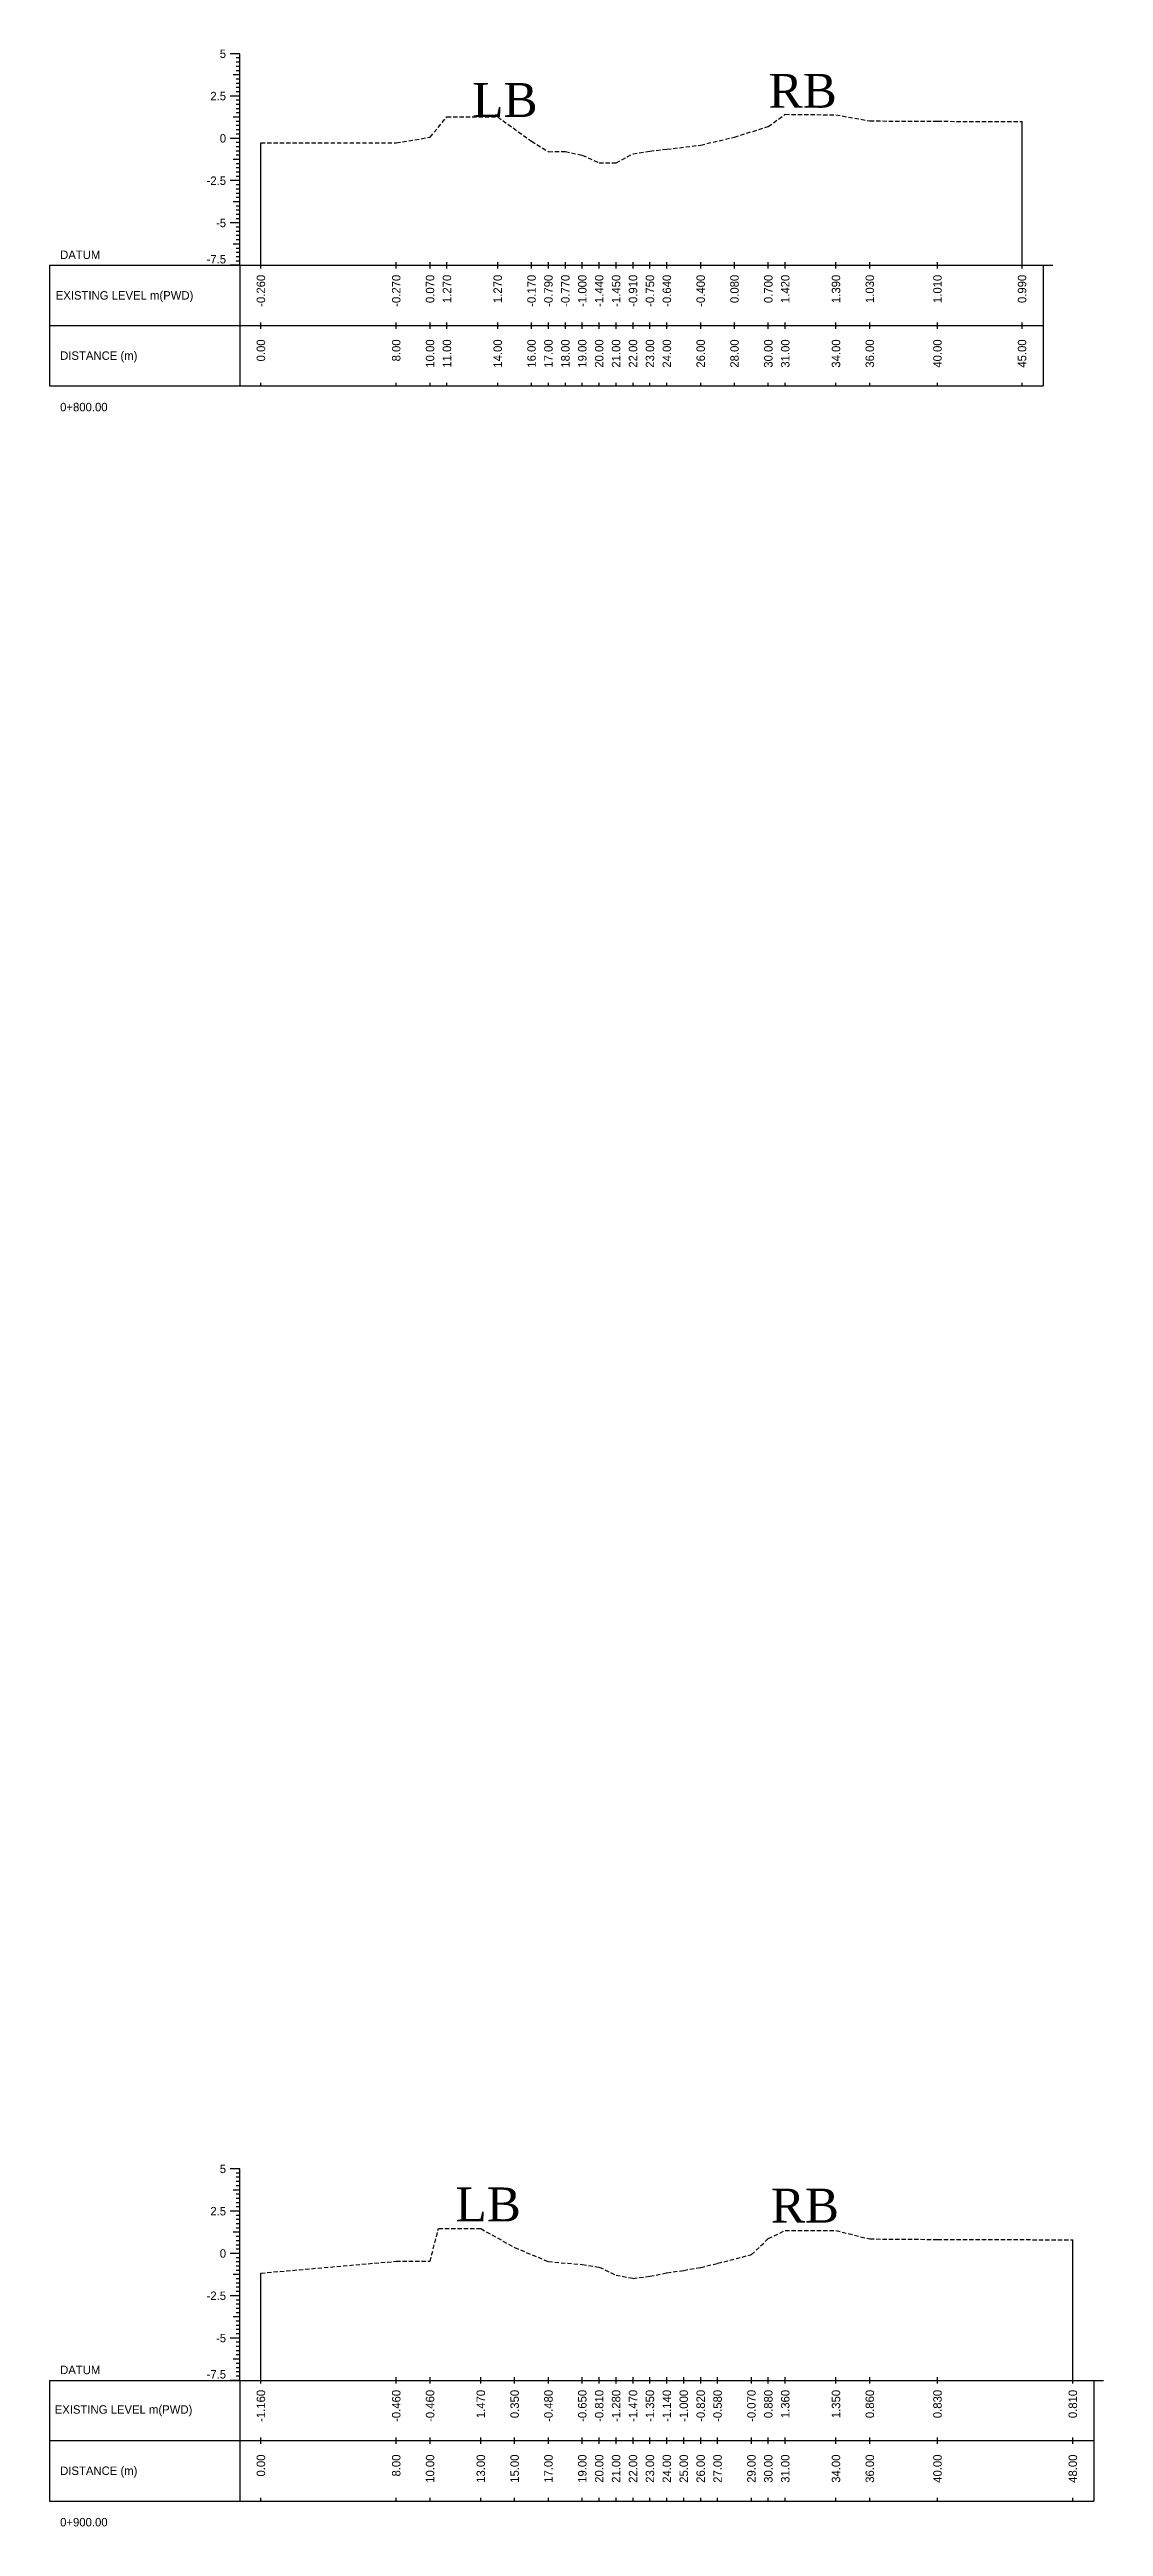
# Model space of a CAD drawing. Header units: inches. Extents: x 2917 to 4535, y -1482 to -1060.
# Drawn here: x 3397.8 to 3460.1, y -1232.3 to -1086 of the extents above; entities that cross this region are included whole.
import ezdxf
from ezdxf.enums import TextEntityAlignment as Align

# ---------------------------------------------------------------- set-up
doc = ezdxf.new("R2010")
doc.units = ezdxf.units.IN
doc.header["$MEASUREMENT"] = 0
doc.linetypes.add('HIDDEN', pattern=[0.375, 0.25, -0.125])
doc.layers.add('CS_Drawing', color=7, linetype='Continuous')
doc.layers.add('GL', color=3, linetype='HIDDEN')
doc.styles.add('romans', font='romans.shx')

msp = doc.modelspace()

# ---------------------------------------------------------------- texts
at = {"char_height": 2, "width": 27.1477, "attachment_point": 1, "style": 'romans'}
for s, insert in [('{\\fTimes New Roman|b0|i0|c0|p18;RB}', (3440.3, -1087.39)), ('{\\fTimes New Roman|b0|i0|c0|p18;LB}', (3422.78, -1087.93)), ('{\\fTimes New Roman|b0|i0|c0|p18;LB}', (3421.79, -1212.3)), ('{\\fTimes New Roman|b0|i0|c0|p18;RB}', (3440.43, -1212.37))]:
    msp.add_mtext(s, dxfattribs=dict(at, insert=insert))
at = {"layer": 'CS_Drawing'}
for s, p in [('5', (3408.22, -1086.2)), ('2.5', (3408.22, -1088.7)), ('0', (3408.22, -1091.2)), ('-2.5', (3408.22, -1093.7)), ('-5', (3408.22, -1096.2)), ('5', (3408.22, -1211.2)), ('2.5', (3408.22, -1213.7)), ('0', (3408.22, -1216.2)), ('-2.5', (3408.22, -1218.7)), ('-5', (3408.22, -1221.2))]:
    msp.add_text(s, height=0.5, dxfattribs=at).set_placement(p, align=Align.MIDDLE_RIGHT)
for s, p in [('DATUM', (3398.41, -1098.08)), ('EXISTING LEVEL m(PWD)', (3398.15, -1100.48)), ('DISTANCE (m)', (3398.41, -1104.04)), ('0+800.00', (3398.41, -1107.08)), ('DATUM', (3398.41, -1223.08)), ('EXISTING LEVEL m(PWD)', (3398.09, -1225.42)), ('DISTANCE (m)', (3398.41, -1229.04)), ('0+900.00', (3398.41, -1232.08))]:
    msp.add_text(s, height=0.5, dxfattribs=at).set_placement(p, align=Align.MIDDLE_LEFT)
for p in [(3408.22, -1098.59), (3408.22, -1223.59)]:
    msp.add_text('-7.5', height=0.5, dxfattribs=at).set_placement(p, align=Align.RIGHT)
for s, p in [('-0.260', (3410.28, -1099.26)), ('-0.270', (3418.28, -1099.26)), ('0.070', (3420.28, -1099.26)), ('1.270', (3421.28, -1099.26)), ('1.270', (3424.28, -1099.26)), ('-0.170', (3426.28, -1099.26)), ('-0.790', (3427.28, -1099.26)), ('-0.770', (3428.28, -1099.26)), ('-1.000', (3429.28, -1099.26)), ('-1.440', (3430.28, -1099.26)), ('-1.450', (3431.28, -1099.26)), ('-0.910', (3432.28, -1099.26)), ('-0.750', (3433.28, -1099.26)), ('-0.640', (3434.28, -1099.26)), ('-0.400', (3436.28, -1099.26)), ('0.080', (3438.28, -1099.26)), ('0.700', (3440.28, -1099.26)), ('1.420', (3441.28, -1099.26)), ('1.390', (3444.28, -1099.26)), ('1.030', (3446.28, -1099.26)), ('1.010', (3450.28, -1099.26)), ('0.990', (3455.28, -1099.26)), ('0.00', (3410.28, -1103.08)), ('8.00', (3418.28, -1103.08)), ('10.00', (3420.28, -1103.08)), ('11.00', (3421.28, -1103.08)), ('14.00', (3424.28, -1103.08)), ('16.00', (3426.28, -1103.08)), ('17.00', (3427.28, -1103.08)), ('18.00', (3428.28, -1103.08)), ('19.00', (3429.28, -1103.08)), ('20.00', (3430.28, -1103.08)), ('21.00', (3431.28, -1103.08)), ('22.00', (3432.28, -1103.08)), ('23.00', (3433.28, -1103.08)), ('24.00', (3434.28, -1103.08)), ('26.00', (3436.28, -1103.08)), ('28.00', (3438.28, -1103.08)), ('30.00', (3440.28, -1103.08)), ('31.00', (3441.28, -1103.08)), ('34.00', (3444.28, -1103.08)), ('36.00', (3446.28, -1103.08)), ('40.00', (3450.28, -1103.08)), ('45.00', (3455.28, -1103.08)), ('-1.160', (3410.28, -1224.26)), ('-0.460', (3418.28, -1224.26)), ('-0.460', (3420.28, -1224.26)), ('1.470', (3423.28, -1224.26)), ('0.350', (3425.28, -1224.26)), ('-0.480', (3427.28, -1224.26)), ('-0.650', (3429.28, -1224.26)), ('-0.810', (3430.28, -1224.26)), ('-1.280', (3431.28, -1224.26)), ('-1.470', (3432.28, -1224.26)), ('-1.350', (3433.28, -1224.26)), ('-1.140', (3434.28, -1224.26)), ('-1.000', (3435.28, -1224.26)), ('-0.820', (3436.28, -1224.26)), ('-0.580', (3437.28, -1224.26)), ('-0.070', (3439.28, -1224.26)), ('0.880', (3440.28, -1224.26)), ('1.360', (3441.28, -1224.26)), ('1.350', (3444.28, -1224.26)), ('0.860', (3446.28, -1224.26)), ('0.830', (3450.28, -1224.26)), ('0.810', (3458.28, -1224.26)), ('0.00', (3410.28, -1228.08)), ('8.00', (3418.28, -1228.08)), ('10.00', (3420.28, -1228.08)), ('13.00', (3423.28, -1228.08)), ('15.00', (3425.28, -1228.08)), ('17.00', (3427.28, -1228.08)), ('19.00', (3429.28, -1228.08)), ('20.00', (3430.28, -1228.08)), ('21.00', (3431.28, -1228.08)), ('22.00', (3432.28, -1228.08)), ('23.00', (3433.28, -1228.08)), ('24.00', (3434.28, -1228.08)), ('25.00', (3435.28, -1228.08)), ('26.00', (3436.28, -1228.08)), ('27.00', (3437.28, -1228.08)), ('29.00', (3439.28, -1228.08)), ('30.00', (3440.28, -1228.08)), ('31.00', (3441.28, -1228.08)), ('34.00', (3444.28, -1228.08)), ('36.00', (3446.28, -1228.08)), ('40.00', (3450.28, -1228.08)), ('48.00', (3458.28, -1228.08))]:
    msp.add_text(s, height=0.5, rotation=90, dxfattribs=at).set_placement(p, align=Align.MIDDLE_RIGHT)

# ---------------------------------------------------------------- linework, layer by layer
at = {"layer": 'CS_Drawing'}
for p, q in [((3409.03, -1086.2), (3408.47, -1086.2)), ((3409.03, -1086.2), (3408.64, -1086.2)), ((3409.03, -1087.45), (3408.64, -1087.45)), ((3409.03, -1086.2), (3408.81, -1086.2)), ((3409.03, -1086.45), (3408.81, -1086.45)), ((3409.03, -1086.7), (3408.81, -1086.7)), ((3409.03, -1086.95), (3408.81, -1086.95)), ((3409.03, -1087.2), (3408.81, -1087.2)), ((3409.03, -1087.45), (3408.81, -1087.45)), ((3409.03, -1098.7), (3409.03, -1086.2)), ((3409.03, -1088.7), (3408.47, -1088.7)), ((3409.03, -1088.7), (3408.64, -1088.7)), ((3409.03, -1087.7), (3408.81, -1087.7)), ((3409.03, -1087.95), (3408.81, -1087.95)), ((3409.03, -1088.2), (3408.81, -1088.2)), ((3409.03, -1088.45), (3408.81, -1088.45)), ((3409.03, -1088.7), (3408.81, -1088.7)), ((3409.03, -1088.95), (3408.81, -1088.95)), ((3409.03, -1089.95), (3408.64, -1089.95)), ((3409.03, -1089.2), (3408.81, -1089.2)), ((3409.03, -1089.45), (3408.81, -1089.45)), ((3409.03, -1089.7), (3408.81, -1089.7)), ((3409.03, -1089.95), (3408.81, -1089.95)), ((3409.03, -1090.2), (3408.81, -1090.2)), ((3409.03, -1090.45), (3408.81, -1090.45)), ((3455.28, -1098.7), (3455.28, -1090.21)), ((3409.03, -1091.2), (3408.47, -1091.2)), ((3409.03, -1091.2), (3408.64, -1091.2)), ((3409.03, -1090.7), (3408.81, -1090.7)), ((3409.03, -1090.95), (3408.81, -1090.95)), ((3409.03, -1091.2), (3408.81, -1091.2)), ((3409.03, -1091.45), (3408.81, -1091.45)), ((3409.03, -1091.7), (3408.81, -1091.7)), ((3409.03, -1091.95), (3408.81, -1091.95)), ((3410.28, -1098.7), (3410.28, -1091.46)), ((3409.03, -1092.45), (3408.64, -1092.45)), ((3409.03, -1092.2), (3408.81, -1092.2)), ((3409.03, -1092.45), (3408.81, -1092.45)), ((3409.03, -1092.7), (3408.81, -1092.7)), ((3409.03, -1092.95), (3408.81, -1092.95)), ((3409.03, -1093.2), (3408.81, -1093.2)), ((3409.03, -1093.45), (3408.81, -1093.45)), ((3409.03, -1093.7), (3408.47, -1093.7)), ((3409.03, -1093.7), (3408.64, -1093.7)), ((3409.03, -1093.7), (3408.81, -1093.7)), ((3409.03, -1093.95), (3408.81, -1093.95)), ((3409.03, -1094.2), (3408.81, -1094.2)), ((3409.03, -1094.45), (3408.81, -1094.45)), ((3409.03, -1094.7), (3408.81, -1094.7)), ((3409.03, -1096.2), (3408.47, -1096.2)), ((3409.03, -1094.95), (3408.64, -1094.95)), ((3409.03, -1096.2), (3408.64, -1096.2)), ((3409.03, -1094.95), (3408.81, -1094.95)), ((3409.03, -1095.2), (3408.81, -1095.2)), ((3409.03, -1095.45), (3408.81, -1095.45)), ((3409.03, -1095.7), (3408.81, -1095.7)), ((3409.03, -1095.95), (3408.81, -1095.95)), ((3409.03, -1096.2), (3408.81, -1096.2)), ((3409.03, -1097.45), (3408.64, -1097.45)), ((3409.03, -1096.45), (3408.81, -1096.45)), ((3409.03, -1096.7), (3408.81, -1096.7)), ((3409.03, -1096.95), (3408.81, -1096.95)), ((3409.03, -1097.2), (3408.81, -1097.2)), ((3409.03, -1097.45), (3408.81, -1097.45)), ((3409.03, -1097.7), (3408.81, -1097.7)), ((3397.78, -1098.7), (3409.03, -1098.7)), ((3397.78, -1098.7), (3397.78, -1105.83)), ((3409.03, -1098.7), (3408.47, -1098.7)), ((3409.03, -1098.7), (3408.64, -1098.7)), ((3409.03, -1097.95), (3408.81, -1097.95)), ((3409.03, -1098.2), (3408.81, -1098.2)), ((3409.03, -1098.45), (3408.81, -1098.45)), ((3409.03, -1098.7), (3408.81, -1098.7)), ((3409.03, -1098.7), (3456.53, -1098.7)), ((3409.03, -1098.7), (3409.03, -1105.83)), ((3410.28, -1098.89), (3410.28, -1098.51)), ((3418.28, -1098.89), (3418.28, -1098.51)), ((3420.28, -1098.89), (3420.28, -1098.51)), ((3421.28, -1098.89), (3421.28, -1098.51)), ((3424.28, -1098.89), (3424.28, -1098.51)), ((3426.28, -1098.89), (3426.28, -1098.51)), ((3427.28, -1098.89), (3427.28, -1098.51)), ((3428.28, -1098.89), (3428.28, -1098.51)), ((3429.28, -1098.89), (3429.28, -1098.51)), ((3430.28, -1098.89), (3430.28, -1098.51)), ((3431.28, -1098.89), (3431.28, -1098.51)), ((3432.28, -1098.89), (3432.28, -1098.51)), ((3433.28, -1098.89), (3433.28, -1098.51)), ((3434.28, -1098.89), (3434.28, -1098.51)), ((3436.28, -1098.89), (3436.28, -1098.51)), ((3438.28, -1098.89), (3438.28, -1098.51)), ((3440.28, -1098.89), (3440.28, -1098.51)), ((3441.28, -1098.89), (3441.28, -1098.51)), ((3444.28, -1098.89), (3444.28, -1098.51)), ((3446.28, -1098.89), (3446.28, -1098.51)), ((3450.28, -1098.89), (3450.28, -1098.51)), ((3455.28, -1098.89), (3455.28, -1098.51)), ((3456.53, -1098.7), (3457.1, -1098.7)), ((3456.53, -1098.7), (3456.93, -1098.7)), ((3456.53, -1098.7), (3456.76, -1098.7)), ((3456.53, -1098.7), (3456.53, -1105.83)), ((3410.28, -1102.45), (3410.28, -1102.08)), ((3418.28, -1102.45), (3418.28, -1102.08)), ((3420.28, -1102.45), (3420.28, -1102.08)), ((3421.28, -1102.45), (3421.28, -1102.08)), ((3424.28, -1102.45), (3424.28, -1102.08)), ((3426.28, -1102.45), (3426.28, -1102.08)), ((3427.28, -1102.45), (3427.28, -1102.08)), ((3428.28, -1102.45), (3428.28, -1102.08)), ((3429.28, -1102.45), (3429.28, -1102.08)), ((3430.28, -1102.45), (3430.28, -1102.08)), ((3431.28, -1102.45), (3431.28, -1102.08)), ((3432.28, -1102.45), (3432.28, -1102.08)), ((3433.28, -1102.45), (3433.28, -1102.08)), ((3434.28, -1102.45), (3434.28, -1102.08)), ((3436.28, -1102.45), (3436.28, -1102.08)), ((3438.28, -1102.45), (3438.28, -1102.08)), ((3440.28, -1102.45), (3440.28, -1102.08)), ((3441.28, -1102.45), (3441.28, -1102.08)), ((3444.28, -1102.45), (3444.28, -1102.08)), ((3446.28, -1102.45), (3446.28, -1102.08)), ((3450.28, -1102.45), (3450.28, -1102.08)), ((3455.28, -1102.45), (3455.28, -1102.08)), ((3397.78, -1102.26), (3409.03, -1102.26)), ((3409.03, -1102.26), (3456.53, -1102.26)), ((3409.03, -1102.26), (3456.53, -1102.26)), ((3397.78, -1105.83), (3409.03, -1105.83)), ((3409.03, -1105.83), (3456.53, -1105.83)), ((3410.28, -1105.83), (3410.28, -1105.64)), ((3418.28, -1105.83), (3418.28, -1105.64)), ((3420.28, -1105.83), (3420.28, -1105.64)), ((3421.28, -1105.83), (3421.28, -1105.64)), ((3424.28, -1105.83), (3424.28, -1105.64)), ((3426.28, -1105.83), (3426.28, -1105.64)), ((3427.28, -1105.83), (3427.28, -1105.64)), ((3428.28, -1105.83), (3428.28, -1105.64)), ((3429.28, -1105.83), (3429.28, -1105.64)), ((3430.28, -1105.83), (3430.28, -1105.64)), ((3431.28, -1105.83), (3431.28, -1105.64)), ((3432.28, -1105.83), (3432.28, -1105.64)), ((3433.28, -1105.83), (3433.28, -1105.64)), ((3434.28, -1105.83), (3434.28, -1105.64)), ((3436.28, -1105.83), (3436.28, -1105.64)), ((3438.28, -1105.83), (3438.28, -1105.64)), ((3440.28, -1105.83), (3440.28, -1105.64)), ((3441.28, -1105.83), (3441.28, -1105.64)), ((3444.28, -1105.83), (3444.28, -1105.64)), ((3446.28, -1105.83), (3446.28, -1105.64)), ((3450.28, -1105.83), (3450.28, -1105.64)), ((3455.28, -1105.83), (3455.28, -1105.64)), ((3409.03, -1211.2), (3408.47, -1211.2)), ((3409.03, -1211.2), (3408.64, -1211.2)), ((3409.03, -1211.2), (3408.81, -1211.2)), ((3409.03, -1211.45), (3408.81, -1211.45)), ((3409.03, -1211.7), (3408.81, -1211.7)), ((3409.03, -1211.95), (3408.81, -1211.95)), ((3409.03, -1223.7), (3409.03, -1211.2)), ((3409.03, -1212.45), (3408.64, -1212.45)), ((3409.03, -1212.2), (3408.81, -1212.2)), ((3409.03, -1212.45), (3408.81, -1212.45)), ((3409.03, -1212.7), (3408.81, -1212.7)), ((3409.03, -1212.95), (3408.81, -1212.95)), ((3409.03, -1213.2), (3408.81, -1213.2)), ((3409.03, -1213.45), (3408.81, -1213.45)), ((3409.03, -1213.7), (3408.47, -1213.7)), ((3409.03, -1213.7), (3408.64, -1213.7)), ((3409.03, -1214.95), (3408.64, -1214.95)), ((3409.03, -1213.7), (3408.81, -1213.7)), ((3409.03, -1213.95), (3408.81, -1213.95)), ((3409.03, -1214.2), (3408.81, -1214.2)), ((3409.03, -1214.45), (3408.81, -1214.45)), ((3409.03, -1214.7), (3408.81, -1214.7)), ((3409.03, -1214.95), (3408.81, -1214.95)), ((3409.03, -1216.2), (3408.47, -1216.2)), ((3409.03, -1216.2), (3408.64, -1216.2)), ((3409.03, -1215.2), (3408.81, -1215.2)), ((3409.03, -1215.45), (3408.81, -1215.45)), ((3409.03, -1215.7), (3408.81, -1215.7)), ((3409.03, -1215.95), (3408.81, -1215.95)), ((3409.03, -1216.2), (3408.81, -1216.2)), ((3458.28, -1223.7), (3458.28, -1215.39)), ((3409.03, -1217.45), (3408.64, -1217.45)), ((3409.03, -1216.45), (3408.81, -1216.45)), ((3409.03, -1216.7), (3408.81, -1216.7)), ((3409.03, -1216.95), (3408.81, -1216.95)), ((3409.03, -1217.2), (3408.81, -1217.2)), ((3409.03, -1217.45), (3408.81, -1217.45)), ((3409.03, -1217.7), (3408.81, -1217.7)), ((3410.28, -1223.7), (3410.28, -1217.36)), ((3409.03, -1218.7), (3408.47, -1218.7)), ((3409.03, -1218.7), (3408.64, -1218.7)), ((3409.03, -1217.95), (3408.81, -1217.95)), ((3409.03, -1218.2), (3408.81, -1218.2)), ((3409.03, -1218.45), (3408.81, -1218.45)), ((3409.03, -1218.7), (3408.81, -1218.7)), ((3409.03, -1218.95), (3408.81, -1218.95)), ((3409.03, -1219.2), (3408.81, -1219.2)), ((3409.03, -1219.95), (3408.64, -1219.95)), ((3409.03, -1219.45), (3408.81, -1219.45)), ((3409.03, -1219.7), (3408.81, -1219.7)), ((3409.03, -1219.95), (3408.81, -1219.95)), ((3409.03, -1220.2), (3408.81, -1220.2)), ((3409.03, -1220.45), (3408.81, -1220.45)), ((3409.03, -1220.7), (3408.81, -1220.7)), ((3409.03, -1221.2), (3408.47, -1221.2)), ((3409.03, -1221.2), (3408.64, -1221.2)), ((3409.03, -1220.95), (3408.81, -1220.95)), ((3409.03, -1221.2), (3408.81, -1221.2)), ((3409.03, -1221.45), (3408.81, -1221.45)), ((3409.03, -1221.7), (3408.81, -1221.7)), ((3409.03, -1221.95), (3408.81, -1221.95)), ((3409.03, -1222.2), (3408.81, -1222.2)), ((3397.78, -1223.7), (3409.03, -1223.7)), ((3397.78, -1223.7), (3397.78, -1230.83)), ((3409.03, -1223.7), (3408.47, -1223.7)), ((3409.03, -1222.45), (3408.64, -1222.45)), ((3409.03, -1223.7), (3408.64, -1223.7)), ((3409.03, -1222.45), (3408.81, -1222.45)), ((3409.03, -1222.7), (3408.81, -1222.7)), ((3409.03, -1222.95), (3408.81, -1222.95)), ((3409.03, -1223.2), (3408.81, -1223.2)), ((3409.03, -1223.45), (3408.81, -1223.45)), ((3409.03, -1223.7), (3408.81, -1223.7)), ((3409.03, -1223.7), (3459.53, -1223.7)), ((3409.03, -1223.7), (3409.03, -1230.83)), ((3410.28, -1223.89), (3410.28, -1223.51)), ((3418.28, -1223.89), (3418.28, -1223.51)), ((3420.28, -1223.89), (3420.28, -1223.51)), ((3423.28, -1223.89), (3423.28, -1223.51)), ((3425.28, -1223.89), (3425.28, -1223.51)), ((3427.28, -1223.89), (3427.28, -1223.51)), ((3429.28, -1223.89), (3429.28, -1223.51)), ((3430.28, -1223.89), (3430.28, -1223.51)), ((3431.28, -1223.89), (3431.28, -1223.51)), ((3432.28, -1223.89), (3432.28, -1223.51)), ((3433.28, -1223.89), (3433.28, -1223.51)), ((3434.28, -1223.89), (3434.28, -1223.51)), ((3435.28, -1223.89), (3435.28, -1223.51)), ((3436.28, -1223.89), (3436.28, -1223.51)), ((3437.28, -1223.89), (3437.28, -1223.51)), ((3439.28, -1223.89), (3439.28, -1223.51)), ((3440.28, -1223.89), (3440.28, -1223.51)), ((3441.28, -1223.89), (3441.28, -1223.51)), ((3444.28, -1223.89), (3444.28, -1223.51)), ((3446.28, -1223.89), (3446.28, -1223.51)), ((3450.28, -1223.89), (3450.28, -1223.51)), ((3458.28, -1223.89), (3458.28, -1223.51)), ((3459.53, -1223.7), (3460.1, -1223.7)), ((3459.53, -1223.7), (3459.93, -1223.7)), ((3459.53, -1223.7), (3459.76, -1223.7)), ((3459.53, -1223.7), (3459.53, -1230.83)), ((3397.78, -1227.26), (3409.03, -1227.26)), ((3409.03, -1227.26), (3459.53, -1227.26)), ((3409.03, -1227.26), (3459.53, -1227.26)), ((3410.28, -1227.45), (3410.28, -1227.08)), ((3418.28, -1227.45), (3418.28, -1227.08)), ((3420.28, -1227.45), (3420.28, -1227.08)), ((3423.28, -1227.45), (3423.28, -1227.08)), ((3425.28, -1227.45), (3425.28, -1227.08)), ((3427.28, -1227.45), (3427.28, -1227.08)), ((3429.28, -1227.45), (3429.28, -1227.08)), ((3430.28, -1227.45), (3430.28, -1227.08)), ((3431.28, -1227.45), (3431.28, -1227.08)), ((3432.28, -1227.45), (3432.28, -1227.08)), ((3433.28, -1227.45), (3433.28, -1227.08)), ((3434.28, -1227.45), (3434.28, -1227.08)), ((3435.28, -1227.45), (3435.28, -1227.08)), ((3436.28, -1227.45), (3436.28, -1227.08)), ((3437.28, -1227.45), (3437.28, -1227.08)), ((3439.28, -1227.45), (3439.28, -1227.08)), ((3440.28, -1227.45), (3440.28, -1227.08)), ((3441.28, -1227.45), (3441.28, -1227.08)), ((3444.28, -1227.45), (3444.28, -1227.08)), ((3446.28, -1227.45), (3446.28, -1227.08)), ((3450.28, -1227.45), (3450.28, -1227.08)), ((3458.28, -1227.45), (3458.28, -1227.08)), ((3397.78, -1230.83), (3409.03, -1230.83)), ((3409.03, -1230.83), (3459.53, -1230.83)), ((3410.28, -1230.83), (3410.28, -1230.64)), ((3418.28, -1230.83), (3418.28, -1230.64)), ((3420.28, -1230.83), (3420.28, -1230.64)), ((3423.28, -1230.83), (3423.28, -1230.64)), ((3425.28, -1230.83), (3425.28, -1230.64)), ((3427.28, -1230.83), (3427.28, -1230.64)), ((3429.28, -1230.83), (3429.28, -1230.64)), ((3430.28, -1230.83), (3430.28, -1230.64)), ((3431.28, -1230.83), (3431.28, -1230.64)), ((3432.28, -1230.83), (3432.28, -1230.64)), ((3433.28, -1230.83), (3433.28, -1230.64)), ((3434.28, -1230.83), (3434.28, -1230.64)), ((3435.28, -1230.83), (3435.28, -1230.64)), ((3436.28, -1230.83), (3436.28, -1230.64)), ((3437.28, -1230.83), (3437.28, -1230.64)), ((3439.28, -1230.83), (3439.28, -1230.64)), ((3440.28, -1230.83), (3440.28, -1230.64)), ((3441.28, -1230.83), (3441.28, -1230.64)), ((3444.28, -1230.83), (3444.28, -1230.64)), ((3446.28, -1230.83), (3446.28, -1230.64)), ((3450.28, -1230.83), (3450.28, -1230.64)), ((3458.28, -1230.83), (3458.28, -1230.64))]:
    msp.add_line(p, q, dxfattribs=at)
at = {"layer": 'GL'}
for points in [[(3410.28, -1091.46), (3418.28, -1091.47), (3420.28, -1091.13), (3421.28, -1089.93), (3424.28, -1089.93), (3426.28, -1091.37), (3427.28, -1091.99), (3428.28, -1091.97), (3429.28, -1092.2), (3430.28, -1092.64), (3431.28, -1092.65), (3432.28, -1092.11), (3433.28, -1091.95), (3434.28, -1091.84), (3436.28, -1091.6), (3438.28, -1091.12), (3440.28, -1090.5), (3441.28, -1089.78), (3444.28, -1089.81), (3446.28, -1090.17), (3450.28, -1090.19), (3455.28, -1090.21)], [(3410.28, -1217.36), (3418.28, -1216.66), (3420.28, -1216.66), (3420.78, -1214.72), (3423.28, -1214.73), (3425.28, -1215.85), (3427.28, -1216.68), (3429.28, -1216.85), (3430.28, -1217.01), (3431.28, -1217.48), (3432.28, -1217.67), (3433.28, -1217.55), (3434.28, -1217.34), (3435.28, -1217.2), (3436.28, -1217.02), (3437.28, -1216.78), (3439.28, -1216.27), (3440.28, -1215.32), (3441.28, -1214.84), (3444.28, -1214.85), (3446.28, -1215.34), (3450.28, -1215.37), (3458.28, -1215.39)]]:
    msp.add_lwpolyline(points, dxfattribs=at)

msp.set_redraw_order([(e.dxf.handle, doc.entitydb.next_handle()) for e in msp.query("TEXT MTEXT ATTDEF DIMENSION ARC_DIMENSION")])  # texts and dimensions are drawn at this point

doc.saveas('drawing.dxf')
